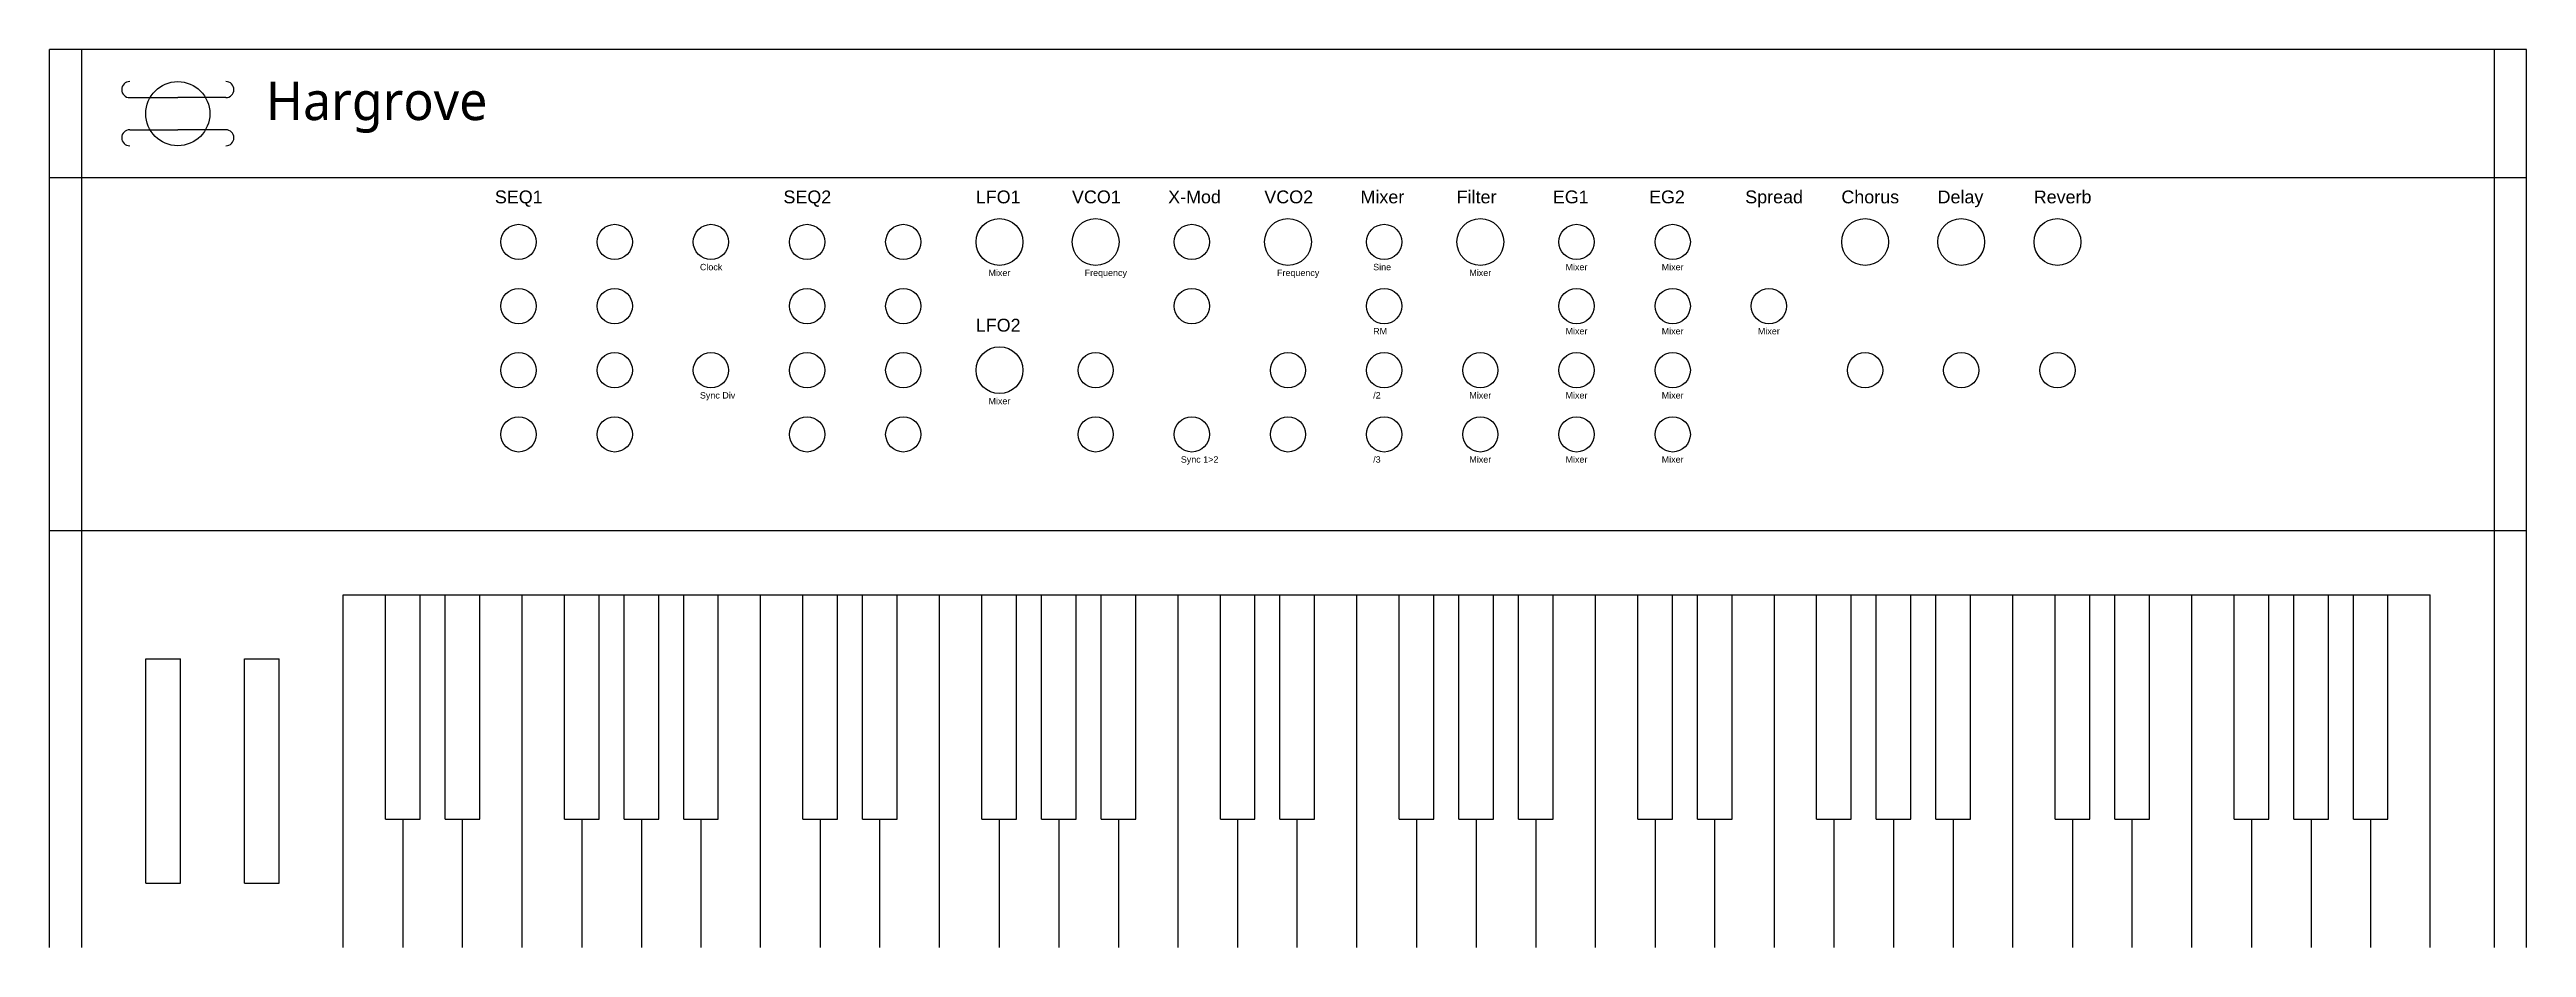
# Model space of a CAD drawing. Header units: inches. Extents: x 3.6 to 72.2, y 4.5 to 33.8.
# Drawn here: x 7.68 to 46.31, y 19.81 to 33.81 of the extents above; entities that cross this region are included whole.
import ezdxf

# ---------------------------------------------------------------- set-up
doc = ezdxf.new("R2010")
doc.units = ezdxf.units.IN
doc.header["$MEASUREMENT"] = 0
doc.styles.get("Standard").update_dxf_attribs({"font": 'arial.ttf'})

msp = doc.modelspace()

# ---------------------------------------------------------------- texts
at = {"attachment_point": 1}
for s, width, heights, insert, char_height in [('{\\fLucida Calligraphy|b0|i0|c0|p66;Hargrove}', 2.61916218760345, [0.9999999999999963], (11.0552251801753, 33.31414517386214), 0.6000000000000001), ('SEQ1', 0.7626005025697822, [0], (14.62584854451961, 31.61640614323651), 0.2), ('SEQ2', 0.7626005025697822, [0], (19.12584854451961, 31.61640614323651), 0.2), ('LFO1', 0.7626005025697822, [0], (22.12584854451961, 31.61640614323651), 0.2), ('VCO1', 0.7626005025697822, [0], (23.62584854451961, 31.61640614323651), 0.2), ('X-Mod', 0.7626005025697822, [0], (25.12584854451961, 31.61640614323651), 0.2), ('VCO2', 0.7626005025697822, [0], (26.62584854451961, 31.61640614323651), 0.2), ('Mixer', 0.7626005025697822, [0], (28.12584854451961, 31.61640614323651), 0.2), ('Filter', 0.7626005025697822, [0], (29.62584854451961, 31.61640614323651), 0.2), ('EG1', 0.7626005025697822, [0], (31.12584854451961, 31.61640614323651), 0.2), ('EG2', 0.7626005025697822, [0], (32.62584854451961, 31.61640614323651), 0.2), ('Spread', 0.7626005025697822, [0], (34.12584854451961, 31.61640614323651), 0.2), ('Chorus', 0.7626005025697822, [0], (35.62584854451961, 31.61640614323651), 0.2), ('Delay', 0.7626005025697822, [0], (37.12584854451961, 31.61640614323651), 0.2), ('Reverb', 0.7626005025697822, [0], (38.62584854451961, 31.61640614323651), 0.2), ('Clock', 0.7626005025697822, [0], (17.82359453137894, 30.47290768242709), 0.1), ('Mixer', 0.7626005025697822, [0], (22.32359453137894, 30.38290768242709), 0.1), ('Frequency', 0.7626005025697822, [0], (23.82359453137894, 30.38290768242709), 0.1), ('Frequency', 0.7626005025697822, [0], (26.82359453137894, 30.38290768242709), 0.1), ('Sine', 0.7626005025697822, [0], (28.32359453137894, 30.47290768242709), 0.1), ('Mixer', 0.7626005025697822, [0], (29.82359453137894, 30.38290768242709), 0.1), ('Mixer', 0.7626005025697822, [0], (31.32359453137894, 30.47290768242709), 0.1), ('Mixer', 0.7626005025697822, [0], (32.82359453137894, 30.47290768242709), 0.1), ('LFO2', 0.7626005025697822, [0], (22.12584854451961, 29.61640614323651), 0.2), ('RM', 0.7626005025697822, [0], (28.32359453137894, 29.47290768242709), 0.1), ('Mixer', 0.7626005025697822, [0], (31.32359453137894, 29.47290768242709), 0.1), ('Mixer', 0.7626005025697822, [0], (32.82359453137894, 29.47290768242709), 0.1), ('Mixer', 0.7626005025697822, [0], (34.32359453137894, 29.47290768242709), 0.1), ('Sync Div', 0.7626005025697822, [0], (17.82359453137894, 28.47290768242709), 0.1), ('Mixer', 0.7626005025697822, [0], (22.32359453137894, 28.38290768242709), 0.1), ('/2', 0.7626005025697822, [0], (28.32359453137894, 28.47290768242709), 0.1), ('Mixer', 0.7626005025697822, [0], (29.82359453137894, 28.47290768242709), 0.1), ('Mixer', 0.7626005025697822, [0], (31.32359453137894, 28.47290768242709), 0.1), ('Mixer', 0.7626005025697822, [0], (32.82359453137894, 28.47290768242709), 0.1), ('Sync 1>2', 0.7626005025697822, [0], (25.32359453137894, 27.47290768242709), 0.1), ('/3', 0.7626005025697822, [0], (28.32359453137894, 27.47290768242709), 0.1), ('Mixer', 0.7626005025697822, [0], (29.82359453137894, 27.47290768242709), 0.1), ('Mixer', 0.7626005025697822, [0], (31.32359453137894, 27.47290768242709), 0.1), ('Mixer', 0.7626005025697822, [0], (32.82359453137894, 27.47290768242709), 0.1)]:
    msp.add_mtext_dynamic_manual_height_columns(s, width=width, gutter_width=1, heights=heights, dxfattribs=dict(at, insert=insert, char_height=char_height))

# ---------------------------------------------------------------- linework, layer by layer
for p, q in [((7.680225180175295, 19.81414517386214), (7.680225180175295, 33.81414517386214)), ((46.31022518017527, 33.81414517386214), (7.680225180175295, 33.81414517386214)), ((8.180225180175295, 33.81414517386214), (8.180225180175295, 19.81414517386214)), ((45.81022518017527, 19.81414517386214), (45.81022518017527, 33.81414517386214)), ((46.31022518017527, 19.81414517386214), (46.31022518017527, 33.81414517386214)), ((8.930225180175295, 33.06414517386214), (9.180225180175295, 33.06414517386214)), ((9.180225180175295, 33.06414517386214), (9.680225180175295, 33.06414517386214)), ((10.1802251801753, 33.06414517386214), (9.680225180175295, 33.06414517386214)), ((10.4302251801753, 33.06414517386214), (10.1802251801753, 33.06414517386214)), ((8.930225180175295, 32.56414517386214), (9.180225180175295, 32.56414517386214)), ((9.180225180175295, 32.56414517386214), (9.680225180175295, 32.56414517386214)), ((10.1802251801753, 32.56414517386214), (9.680225180175295, 32.56414517386214)), ((10.4302251801753, 32.56414517386214), (10.1802251801753, 32.56414517386214)), ((46.31022518017527, 31.81414517386214), (7.680225180175295, 31.81414517386214)), ((7.680225180175295, 26.31414517386214), (46.31022518017527, 26.31414517386214)), ((12.26022518017529, 19.81414517386214), (12.26022518017529, 25.31414517386214)), ((12.26022518017529, 25.31414517386214), (18.77022518017529, 25.31414517386214)), ((12.92022518017529, 21.81414517386214), (12.92022518017529, 25.31414517386214)), ((13.46022518017529, 21.81414517386214), (13.46022518017529, 25.31414517386214)), ((13.85022518017529, 21.81414517386214), (13.85022518017529, 25.31414517386214)), ((14.39022518017529, 21.81414517386214), (14.39022518017529, 25.31414517386214)), ((15.05022518017529, 19.81414517386214), (15.05022518017529, 25.31414517386214)), ((15.71022518017529, 21.81414517386214), (15.71022518017529, 25.31414517386214)), ((16.25022518017529, 21.81414517386214), (16.25022518017529, 25.31414517386214)), ((16.64022518017529, 21.81414517386214), (16.64022518017529, 25.31414517386214)), ((17.18022518017529, 21.81414517386214), (17.18022518017529, 25.31414517386214)), ((17.57022518017529, 21.81414517386214), (17.57022518017529, 25.31414517386214)), ((18.11022518017529, 21.81414517386214), (18.11022518017529, 25.31414517386214)), ((18.77022518017529, 19.81414517386214), (18.77022518017529, 25.31414517386214)), ((18.77022518017529, 19.81414517386214), (18.77022518017529, 25.31414517386214)), ((18.77022518017529, 25.31414517386214), (25.28022518017529, 25.31414517386214)), ((19.43022518017529, 21.81414517386214), (19.43022518017529, 25.31414517386214)), ((19.97022518017529, 21.81414517386214), (19.97022518017529, 25.31414517386214)), ((20.36022518017529, 21.81414517386214), (20.36022518017529, 25.31414517386214)), ((20.90022518017529, 21.81414517386214), (20.90022518017529, 25.31414517386214)), ((21.56022518017529, 19.81414517386214), (21.56022518017529, 25.31414517386214)), ((22.22022518017529, 21.81414517386214), (22.22022518017529, 25.31414517386214)), ((22.76022518017529, 21.81414517386214), (22.76022518017529, 25.31414517386214)), ((23.15022518017529, 21.81414517386214), (23.15022518017529, 25.31414517386214)), ((23.69022518017529, 21.81414517386214), (23.69022518017529, 25.31414517386214)), ((24.08022518017529, 21.81414517386214), (24.08022518017529, 25.31414517386214)), ((24.62022518017529, 21.81414517386214), (24.62022518017529, 25.31414517386214)), ((25.28022518017529, 19.81414517386214), (25.28022518017529, 25.31414517386214)), ((25.28022518017529, 19.81414517386214), (25.28022518017529, 25.31414517386214)), ((25.28022518017529, 25.31414517386214), (31.79022518017528, 25.31414517386214)), ((25.94022518017529, 21.81414517386214), (25.94022518017529, 25.31414517386214)), ((26.48022518017529, 21.81414517386214), (26.48022518017529, 25.31414517386214)), ((26.87022518017529, 21.81414517386214), (26.87022518017529, 25.31414517386214)), ((27.41022518017529, 21.81414517386214), (27.41022518017529, 25.31414517386214)), ((28.07022518017529, 19.81414517386214), (28.07022518017529, 25.31414517386214)), ((28.73022518017529, 21.81414517386214), (28.73022518017529, 25.31414517386214)), ((29.27022518017529, 21.81414517386214), (29.27022518017529, 25.31414517386214)), ((29.66022518017529, 21.81414517386214), (29.66022518017529, 25.31414517386214)), ((30.20022518017529, 21.81414517386214), (30.20022518017529, 25.31414517386214)), ((30.59022518017529, 21.81414517386214), (30.59022518017529, 25.31414517386214)), ((31.13022518017529, 21.81414517386214), (31.13022518017529, 25.31414517386214)), ((31.79022518017528, 19.81414517386214), (31.79022518017528, 25.31414517386214)), ((31.79022518017528, 19.81414517386214), (31.79022518017528, 25.31414517386214)), ((31.79022518017528, 25.31414517386214), (38.30022518017528, 25.31414517386214)), ((32.45022518017528, 21.81414517386214), (32.45022518017528, 25.31414517386214)), ((32.99022518017529, 21.81414517386214), (32.99022518017529, 25.31414517386214)), ((33.38022518017529, 21.81414517386214), (33.38022518017529, 25.31414517386214)), ((33.92022518017528, 21.81414517386214), (33.92022518017528, 25.31414517386214)), ((34.58022518017528, 19.81414517386214), (34.58022518017528, 25.31414517386214)), ((35.24022518017529, 21.81414517386214), (35.24022518017529, 25.31414517386214)), ((35.78022518017528, 21.81414517386214), (35.78022518017528, 25.31414517386214)), ((36.17022518017528, 21.81414517386214), (36.17022518017528, 25.31414517386214)), ((36.71022518017529, 21.81414517386214), (36.71022518017529, 25.31414517386214)), ((37.10022518017529, 21.81414517386214), (37.10022518017529, 25.31414517386214)), ((37.64022518017528, 21.81414517386214), (37.64022518017528, 25.31414517386214)), ((38.30022518017528, 19.81414517386214), (38.30022518017528, 25.31414517386214)), ((38.30022518017527, 19.81414517386214), (38.30022518017527, 25.31414517386214)), ((38.30022518017527, 25.31414517386214), (44.81022518017527, 25.31414517386214)), ((38.96022518017527, 21.81414517386214), (38.96022518017527, 25.31414517386214)), ((39.50022518017528, 21.81414517386214), (39.50022518017528, 25.31414517386214)), ((39.89022518017528, 21.81414517386214), (39.89022518017528, 25.31414517386214)), ((40.43022518017527, 21.81414517386214), (40.43022518017527, 25.31414517386214)), ((41.09022518017527, 19.81414517386214), (41.09022518017527, 25.31414517386214)), ((41.75022518017528, 21.81414517386214), (41.75022518017528, 25.31414517386214)), ((42.29022518017527, 21.81414517386214), (42.29022518017527, 25.31414517386214)), ((42.68022518017527, 21.81414517386214), (42.68022518017527, 25.31414517386214)), ((43.22022518017528, 21.81414517386214), (43.22022518017528, 25.31414517386214)), ((43.61022518017528, 21.81414517386214), (43.61022518017528, 25.31414517386214)), ((44.15022518017527, 21.81414517386214), (44.15022518017527, 25.31414517386214)), ((44.81022518017527, 19.81414517386214), (44.81022518017527, 25.31414517386214)), ((9.180225180175295, 20.81414517386214), (9.180225180175295, 24.31414517386214)), ((9.180225180175295, 24.31414517386214), (9.720225180175294, 24.31414517386214)), ((9.720225180175294, 20.81414517386214), (9.720225180175294, 24.31414517386214)), ((10.72022518017529, 20.81414517386214), (10.72022518017529, 24.31414517386214)), ((10.72022518017529, 24.31414517386214), (11.26022518017529, 24.31414517386214)), ((11.26022518017529, 20.81414517386214), (11.26022518017529, 24.31414517386214)), ((12.92022518017529, 21.81414517386214), (13.46022518017529, 21.81414517386214)), ((13.19022518017529, 21.81414517386214), (13.19022518017529, 19.81414517386214)), ((13.85022518017529, 21.81414517386214), (14.39022518017529, 21.81414517386214)), ((14.12022518017529, 19.81414517386214), (14.12022518017529, 21.81414517386214)), ((15.71022518017529, 21.81414517386214), (16.25022518017529, 21.81414517386214)), ((15.98022518017529, 21.81414517386214), (15.98022518017529, 19.81414517386214)), ((16.64022518017529, 21.81414517386214), (17.18022518017529, 21.81414517386214)), ((16.91022518017529, 21.81414517386214), (16.91022518017529, 19.81414517386214)), ((17.57022518017529, 21.81414517386214), (18.11022518017529, 21.81414517386214)), ((17.84022518017529, 21.81414517386214), (17.84022518017529, 19.81414517386214)), ((19.43022518017529, 21.81414517386214), (19.97022518017529, 21.81414517386214)), ((19.70022518017529, 21.81414517386214), (19.70022518017529, 19.81414517386214)), ((20.36022518017529, 21.81414517386214), (20.90022518017529, 21.81414517386214)), ((20.63022518017529, 19.81414517386214), (20.63022518017529, 21.81414517386214)), ((22.22022518017529, 21.81414517386214), (22.76022518017529, 21.81414517386214)), ((22.49022518017529, 21.81414517386214), (22.49022518017529, 19.81414517386214)), ((23.15022518017529, 21.81414517386214), (23.69022518017529, 21.81414517386214)), ((23.42022518017529, 21.81414517386214), (23.42022518017529, 19.81414517386214)), ((24.08022518017529, 21.81414517386214), (24.62022518017529, 21.81414517386214)), ((24.35022518017529, 21.81414517386214), (24.35022518017529, 19.81414517386214)), ((25.94022518017529, 21.81414517386214), (26.48022518017529, 21.81414517386214)), ((26.21022518017529, 21.81414517386214), (26.21022518017529, 19.81414517386214)), ((26.87022518017529, 21.81414517386214), (27.41022518017529, 21.81414517386214)), ((27.14022518017529, 19.81414517386214), (27.14022518017529, 21.81414517386214)), ((28.73022518017529, 21.81414517386214), (29.27022518017529, 21.81414517386214)), ((29.00022518017529, 21.81414517386214), (29.00022518017529, 19.81414517386214)), ((29.66022518017529, 21.81414517386214), (30.20022518017529, 21.81414517386214)), ((29.93022518017528, 21.81414517386214), (29.93022518017528, 19.81414517386214)), ((30.59022518017529, 21.81414517386214), (31.13022518017529, 21.81414517386214)), ((30.86022518017529, 21.81414517386214), (30.86022518017529, 19.81414517386214)), ((32.45022518017528, 21.81414517386214), (32.99022518017529, 21.81414517386214)), ((32.72022518017528, 21.81414517386214), (32.72022518017528, 19.81414517386214)), ((33.38022518017529, 21.81414517386214), (33.92022518017528, 21.81414517386214)), ((33.65022518017528, 19.81414517386214), (33.65022518017528, 21.81414517386214)), ((35.24022518017529, 21.81414517386214), (35.78022518017528, 21.81414517386214)), ((35.51022518017528, 21.81414517386214), (35.51022518017528, 19.81414517386214)), ((36.17022518017528, 21.81414517386214), (36.71022518017529, 21.81414517386214)), ((36.44022518017528, 21.81414517386214), (36.44022518017528, 19.81414517386214)), ((37.10022518017529, 21.81414517386214), (37.64022518017528, 21.81414517386214)), ((37.37022518017528, 21.81414517386214), (37.37022518017528, 19.81414517386214)), ((38.96022518017527, 21.81414517386214), (39.50022518017528, 21.81414517386214)), ((39.23022518017527, 21.81414517386214), (39.23022518017527, 19.81414517386214)), ((39.89022518017528, 21.81414517386214), (40.43022518017527, 21.81414517386214)), ((40.16022518017527, 19.81414517386214), (40.16022518017527, 21.81414517386214)), ((41.75022518017528, 21.81414517386214), (42.29022518017527, 21.81414517386214)), ((42.02022518017527, 21.81414517386214), (42.02022518017527, 19.81414517386214)), ((42.68022518017527, 21.81414517386214), (43.22022518017528, 21.81414517386214)), ((42.95022518017527, 21.81414517386214), (42.95022518017527, 19.81414517386214)), ((43.61022518017528, 21.81414517386214), (44.15022518017527, 21.81414517386214)), ((43.88022518017527, 21.81414517386214), (43.88022518017527, 19.81414517386214)), ((9.180225180175295, 20.81414517386214), (9.720225180175294, 20.81414517386214)), ((10.72022518017529, 20.81414517386214), (11.26022518017529, 20.81414517386214))]:
    msp.add_line(p, q)
for centre, radius in [((9.680225180175295, 32.81414517386214), 0.5), ((14.99522518017528, 30.81414517386214), 0.275), ((16.49522518017528, 30.81414517386214), 0.275), ((17.99522518017528, 30.81414517386214), 0.275), ((19.49522518017528, 30.81414517386214), 0.275), ((20.99522518017528, 30.81414517386214), 0.275), ((22.49522518017528, 30.81414517386214), 0.365), ((23.99522518017528, 30.81414517386214), 0.365), ((25.49522518017528, 30.81414517386214), 0.275), ((26.99522518017528, 30.81414517386214), 0.365), ((28.49522518017528, 30.81414517386214), 0.275), ((29.99522518017528, 30.81414517386214), 0.365), ((31.49522518017528, 30.81414517386214), 0.275), ((32.99522518017528, 30.81414517386214), 0.275), ((35.99522518017528, 30.81414517386214), 0.365), ((37.49522518017528, 30.81414517386214), 0.365), ((38.99522518017528, 30.81414517386214), 0.365), ((14.99522518017528, 29.81414517386214), 0.275), ((16.49522518017528, 29.81414517386214), 0.275), ((19.49522518017528, 29.81414517386214), 0.275), ((20.99522518017528, 29.81414517386214), 0.275), ((25.49522518017528, 29.81414517386214), 0.275), ((28.49522518017528, 29.81414517386214), 0.275), ((31.49522518017528, 29.81414517386214), 0.275), ((32.99522518017528, 29.81414517386214), 0.275), ((34.49522518017528, 29.81414517386214), 0.275), ((14.99522518017528, 28.81414517386214), 0.275), ((16.49522518017528, 28.81414517386214), 0.275), ((17.99522518017528, 28.81414517386214), 0.275), ((19.49522518017528, 28.81414517386214), 0.275), ((20.99522518017528, 28.81414517386214), 0.275), ((22.49522518017528, 28.81414517386214), 0.365), ((23.99522518017528, 28.81414517386214), 0.275), ((26.99522518017528, 28.81414517386214), 0.275), ((28.49522518017528, 28.81414517386214), 0.275), ((29.99522518017528, 28.81414517386214), 0.275), ((31.49522518017528, 28.81414517386214), 0.275), ((32.99522518017528, 28.81414517386214), 0.275), ((35.99522518017528, 28.81414517386214), 0.275), ((37.49522518017528, 28.81414517386214), 0.275), ((38.99522518017528, 28.81414517386214), 0.275), ((14.99522518017528, 27.81414517386214), 0.275), ((16.49522518017528, 27.81414517386214), 0.275), ((19.49522518017528, 27.81414517386214), 0.275), ((20.99522518017528, 27.81414517386214), 0.275), ((23.99522518017528, 27.81414517386214), 0.275), ((25.49522518017528, 27.81414517386214), 0.275), ((26.99522518017528, 27.81414517386214), 0.275), ((28.49522518017528, 27.81414517386214), 0.275), ((29.99522518017528, 27.81414517386214), 0.275), ((31.49522518017528, 27.81414517386214), 0.275), ((32.99522518017528, 27.81414517386214), 0.275)]:
    msp.add_circle(centre, radius)
for centre, start, end in [((8.930225180175295, 33.18914517386214), 90, 270), ((10.4302251801753, 33.18914517386214), 270, 90), ((8.930225180175295, 32.43914517386214), 90.00000000000001, 270), ((10.4302251801753, 32.43914517386214), 270, 90.00000000000001)]:
    msp.add_arc(centre, 0.125, start, end)

msp.set_redraw_order([(e.dxf.handle, doc.entitydb.next_handle()) for e in msp.query("TEXT MTEXT ATTDEF DIMENSION ARC_DIMENSION")])  # texts and dimensions are drawn at this point

doc.saveas('drawing.dxf')
